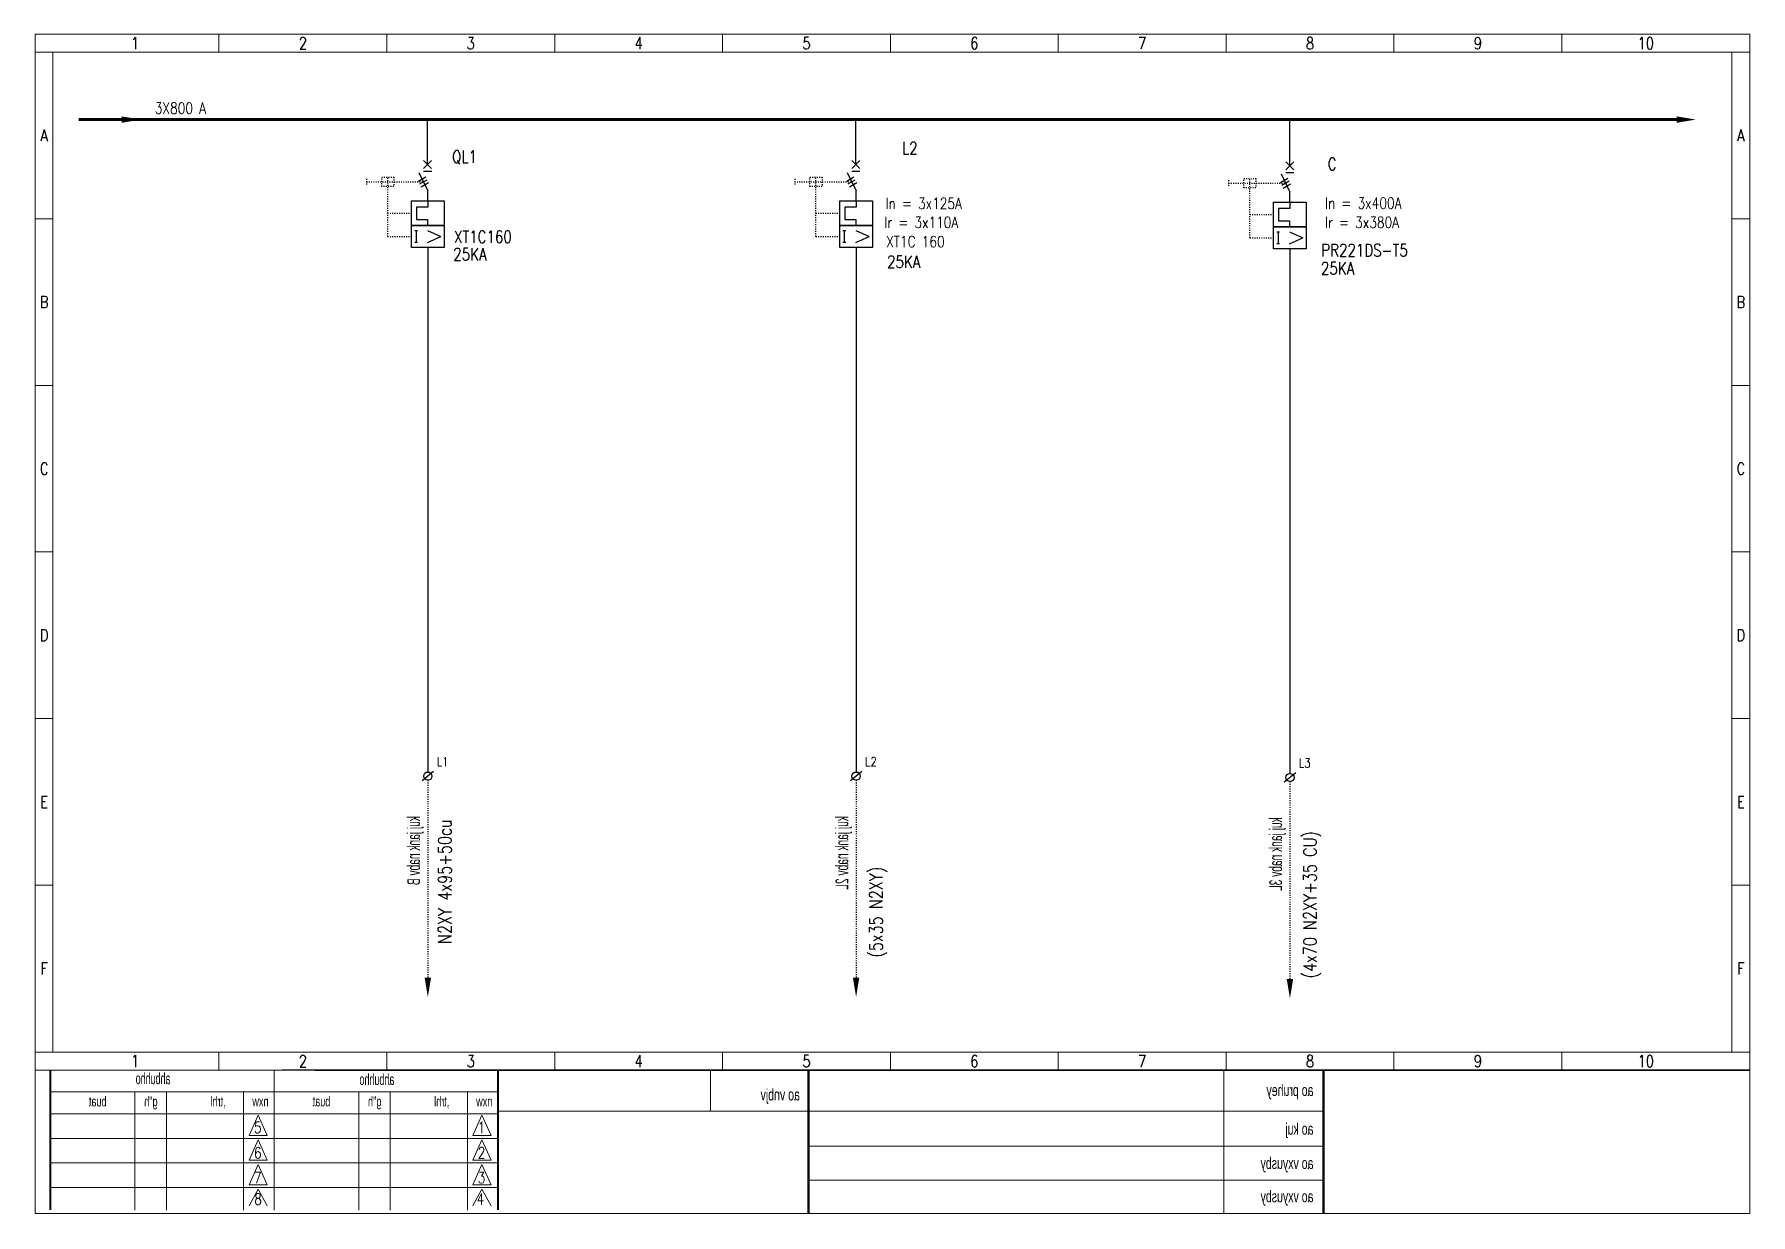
# Model space of a CAD drawing. Header units: millimetres. Extents: x 46170 to 87148, y 12751 to 40933.
# Drawn here: x 59868 to 64330, y 32258 to 35326 of the extents above; entities that cross this region are included whole.
import ezdxf
from ezdxf.enums import TextEntityAlignment as Align

# ---------------------------------------------------------------- set-up
doc = ezdxf.new("R2010")
doc.units = ezdxf.units.MM
doc.linetypes.add('ACAD_ISO03W100', pattern=[30, 12, -18])
doc.layers.add('A3', color=3, linetype='Continuous')
doc.styles.add('ROMANS', font='romans.shx')
doc.styles.add('TECHNO_M', font='techno_m.shx')

msp = doc.modelspace()

# ---------------------------------------------------------------- texts
at = {"color": 7, "lineweight": 13, "style": 'ROMANS', "width": 0.8}
for s, height, p in [('1', 31.1, (60130, 35303.2)), ('1', 31.1, (60130, 35303.2)), ('1', 31.1, (60130, 35303.2)), ('1', 31.1, (60130, 35303.2)), ('2', 31.1, (60566.4, 35303.2)), ('2', 31.1, (60566.4, 35303.2)), ('2', 31.1, (60566.4, 35303.2)), ('2', 31.1, (60566.4, 35303.2)), ('3', 31.1, (61002.8, 35303.2)), ('3', 31.1, (61002.8, 35303.2)), ('3', 31.1, (61002.8, 35303.2)), ('3', 31.1, (61002.8, 35303.2)), ('4', 31.1, (61439.2, 35303.2)), ('4', 31.1, (61439.2, 35303.2)), ('4', 31.1, (61439.2, 35303.2)), ('4', 31.1, (61439.2, 35303.2)), ('5', 31.1, (61875.6, 35303.2)), ('5', 31.1, (61875.6, 35303.2)), ('5', 31.1, (61875.6, 35303.2)), ('5', 31.1, (61875.6, 35303.2)), ('6', 31.1, (62312, 35303.2)), ('6', 31.1, (62312, 35303.2)), ('7', 31.1, (62748.4, 35303.2)), ('7', 31.1, (62748.4, 35303.2)), ('8', 31.1, (63184.8, 35303.2)), ('8', 31.1, (63184.8, 35303.2)), ('9', 31.1, (63621.2, 35303.2)), ('9', 31.1, (63621.2, 35303.2)), ('10', 31.06, (64057.6, 35303.2)), ('10', 31.06, (64057.6, 35303.2)), ('A', 30.7, (59893.8, 35063.8)), ('A', 30.7, (64304.9, 35063.8)), ('B', 30.7, (59893.8, 34630.7)), ('B', 30.7, (64304.9, 34630.7)), ('C', 30.7, (59893.8, 34197.5)), ('C', 30.7, (64304.9, 34197.5)), ('D', 30.7, (59893.8, 33764.4)), ('D', 30.7, (64304.9, 33764.4)), ('E', 30.7, (59893.8, 33331.2)), ('E', 30.7, (64304.9, 33331.2)), ('F', 30.7, (59893.8, 32898.1)), ('F', 30.7, (64304.9, 32898.1)), ('1', 31.1, (60130, 32657.2)), ('1', 31.1, (60130, 32657.2)), ('1', 31.1, (60130, 32657.2)), ('1', 31.1, (60130, 32657.2)), ('2', 31.1, (60566.4, 32657.2)), ('2', 31.1, (60566.4, 32657.2)), ('2', 31.1, (60566.4, 32657.2)), ('2', 31.1, (60566.4, 32657.2)), ('3', 31.1, (61002.8, 32657.2)), ('3', 31.1, (61002.8, 32657.2)), ('3', 31.1, (61002.8, 32657.2)), ('3', 31.1, (61002.8, 32657.2)), ('4', 31.1, (61439.2, 32657.2)), ('4', 31.1, (61439.2, 32657.2)), ('4', 31.1, (61439.2, 32657.2)), ('4', 31.1, (61439.2, 32657.2)), ('5', 31.1, (61875.6, 32657.2)), ('5', 31.1, (61875.6, 32657.2)), ('5', 31.1, (61875.6, 32657.2)), ('5', 31.1, (61875.6, 32657.2)), ('6', 31.1, (62312, 32657.2)), ('6', 31.1, (62312, 32657.2)), ('7', 31.1, (62748.4, 32657.2)), ('7', 31.1, (62748.4, 32657.2)), ('8', 31.1, (63184.8, 32657.2)), ('8', 31.1, (63184.8, 32657.2)), ('9', 31.1, (63621.2, 32657.2)), ('9', 31.1, (63621.2, 32657.2)), ('10', 31.06, (64057.6, 32657.2)), ('10', 31.06, (64057.6, 32657.2))]:
    msp.add_text(s, height=height, dxfattribs=at).set_placement(p, align=Align.MIDDLE)
at = {"lineweight": -2, "style": 'ROMANS', "width": 0.8}
for s, height, p in [('3X800 A', 29, (60181.4, 35120, -75649.1)), ('QL1', 32, (60954.2, 34992.1, -75649.1)), ('XT1C160', 32, (60959.2, 34784.1, -75649.1)), ('25KA', 32, (60957.2, 34739, -75649.1))]:
    msp.add_text(s, height=height, dxfattribs=at).set_placement(p)
at = {"color": 7, "lineweight": -2, "style": 'ROMANS', "width": 0.8}
for s, height, p in [('L2', 32, (62124, 35015, -75649.1)), ('C', 32, (63230.6, 34973.5, -75649.1)), ('In = 3x125A', 29, (62081, 34872.6, -75649.1)), ('In = 3x400A', 29, (63223.7, 34873.3, -75649.1)), ('Ir = 3x110A', 29, (62077.5, 34823.2, -75649.1)), ('Ir = 3x380A', 29, (63223.3, 34823.2, -75649.1)), ('XT1C 160', 29, (62082.8, 34773.1)), ('PR221DS-T5', 32, (63214, 34749.4, -75649.1)), ('25KA', 32, (62085.1, 34719.1, -75649.1)), ('25KA', 32, (63213, 34702.5, -75649.1))]:
    msp.add_text(s, height=height, dxfattribs=at).set_placement(p)
at = {"color": 7, "lineweight": 13, "style": 'ROMANS', "width": 0.8}
for s, height, p in [('L1', 24, (60914.5, 33423.9, -75649.1)), ('L2', 24, (62027.9, 33423.9, -75649.1)), ('L3', 24, (63155.8, 33420.4, -75649.1)), ('5', 29, (60439, 32470.3)), ('1', 29, (61020.8, 32470.3)), ('6', 29, (60439, 32404.4)), ('2', 29, (61020.8, 32404.4)), ('7', 29, (60439, 32340.1)), ('3', 29, (61020.8, 32340.1)), ('8', 29, (60439.8, 32284.2)), ('4', 29, (61018, 32284.2))]:
    msp.add_text(s, height=height, dxfattribs=at).set_placement(p)
at = {"lineweight": -2, "style": 'TECHNO_M', "text_generation_flag": 2, "width": 0.7}
for s, p in [('kuj jank nabv B', (60870.6, 33294.4)), ('kuj jank nabv 2L', (61984.1, 33294.4)), ('kuj jank nabv 3L', (63111.9, 33291))]:
    msp.add_text(s, height=33, rotation=90, dxfattribs=at).set_placement(p)
at = {"color": 7, "lineweight": -2, "style": 'ROMANS', "width": 0.8}
for s, p in [('N2XY 4x95+50cu', (60952.5, 32962.4, -82790.4)), ('(4x70 N2XY+35 CU)', (63201.7, 32873.1, -82790.4)), ('(5x35 N2XY)', (62073.6, 32927.2, -82790.4))]:
    msp.add_text(s, height=34.2, rotation=90, dxfattribs=at).set_placement(p)
at = {"color": 7, "lineweight": 13, "style": 'TECHNO_M', "text_generation_flag": 2}
for s, height, width, p in [('ahbuhho', 29, 0.7, (60222.2, 32597.6)), ('ahbuhho', 29, 0.7, (60804.1, 32595.4)), ('ao vnbjv ', 30, 0.8, (61858.6, 32555.3)), ('ao pruhey', 30, 0.8, (63193.7, 32566.8)), ('buat', 25.81, 0.8, (60055.8, 32539.8)), ('g"h', 25.81, 0.8, (60188.6, 32539.8)), (',trhl', 25.81, 0.8, (60365.3, 32539.8)), ('nxw', 25.81, 0.8, (60477, 32539.8)), ('buat', 25.81, 0.8, (60637.7, 32539.8)), ('g"h', 25.81, 0.8, (60770.5, 32539.8)), (',trhl', 25.81, 0.8, (60947.2, 32539.8)), ('nxw', 25.81, 0.8, (61058.9, 32539.8)), ('ao kuj', 30, 0.8, (63193.7, 32466.3)), ('ao vxyusby', 30, 0.8, (63193.7, 32377.1)), ('ao vxyusby', 30, 0.8, (63193.7, 32290.7))]:
    msp.add_text(s, height=height, dxfattribs=dict(at, width=width)).set_placement(p)

# ---------------------------------------------------------------- linework, layer by layer
at = {"color": 7, "linetype": 'ByBlock', "lineweight": 13, "ltscale": 2}
for p, q in [((59870.7, 32261.1), (59870.7, 35326.5)), ((59870.7, 35326.5), (64327.8, 35326.5)), ((59870.7, 32261.1), (59870.7, 35326.5)), ((59870.7, 35326.5), (64327.8, 35326.5)), ((64281.7, 35279.9), (64281.7, 32680.4)), ((59870.7, 32680.4), (64327.8, 32680.4)), ((60491.6, 32633.9), (60491.6, 32270.2)), ((61626.3, 32632.9), (61626.3, 32527.7)), ((62960.3, 32631.7), (62960.3, 32261.1)), ((60129.8, 32577.2), (60129.8, 32270.2)), ((60211.5, 32577.2), (60211.5, 32270.2)), ((60412.3, 32577.2), (60412.3, 32270.2)), ((60711.6, 32577.2), (60711.6, 32270.2)), ((60793.4, 32577.2), (60793.4, 32270.2)), ((60994.2, 32577.2), (60994.2, 32270.2))]:
    msp.add_line(p, q, dxfattribs=at)
at = {"color": 7, "linetype": 'ByBlock', "lineweight": 13}
for p, q in [((60348.2, 35326.5), (60348.2, 35279.9)), ((60348.2, 35326.5), (60348.2, 35279.9)), ((60348.2, 35326.5), (60348.2, 35279.9)), ((60348.2, 35326.5), (60348.2, 35279.9)), ((60784.6, 35326.5), (60784.6, 35279.9)), ((60784.6, 35326.5), (60784.6, 35279.9)), ((60784.6, 35326.5), (60784.6, 35279.9)), ((60784.6, 35326.5), (60784.6, 35279.9)), ((61221, 35326.5), (61221, 35279.9)), ((61221, 35326.5), (61221, 35279.9)), ((61221, 35326.5), (61221, 35279.9)), ((61221, 35326.5), (61221, 35279.9)), ((61657.4, 35326.5), (61657.4, 35279.9)), ((61657.4, 35326.5), (61657.4, 35279.9)), ((61657.4, 35326.5), (61657.4, 35279.9)), ((61657.4, 35326.5), (61657.4, 35279.9)), ((62093.8, 35326.5), (62093.8, 35279.9)), ((62093.8, 35326.5), (62093.8, 35279.9)), ((62093.8, 35326.5), (62093.8, 35279.9)), ((62093.8, 35326.5), (62093.8, 35279.9)), ((62530.2, 35326.5), (62530.2, 35279.9)), ((62530.2, 35326.5), (62530.2, 35279.9)), ((62966.6, 35326.5), (62966.6, 35279.9)), ((62966.6, 35326.5), (62966.6, 35279.9)), ((63403, 35326.5), (63403, 35279.9)), ((63403, 35326.5), (63403, 35279.9)), ((63839.4, 35326.5), (63839.4, 35279.9)), ((63839.4, 35326.5), (63839.4, 35279.9)), ((59870.7, 35279.9), (64327.8, 35279.9)), ((59870.7, 34847.3), (59916.7, 34847.3)), ((64281.7, 34847.3), (64327.8, 34847.3)), ((59870.7, 34414.1), (59916.7, 34414.1)), ((64281.7, 34414.1), (64327.8, 34414.1)), ((59870.7, 33981), (59916.7, 33981)), ((64281.7, 33981), (64327.8, 33981)), ((59870.7, 33547.8), (59916.7, 33547.8)), ((59870.7, 33547.8), (59916.7, 33547.8)), ((64281.7, 33547.8), (64327.8, 33547.8)), ((59870.7, 33114.6), (59916.7, 33114.6)), ((64281.7, 33114.6), (64327.8, 33114.6)), ((60348.2, 32680.4), (60348.2, 32633.9)), ((60348.2, 32680.4), (60348.2, 32633.9)), ((60348.2, 32680.4), (60348.2, 32633.9)), ((60348.2, 32680.4), (60348.2, 32633.9)), ((60784.6, 32680.4), (60784.6, 32633.9)), ((60784.6, 32680.4), (60784.6, 32633.9)), ((60784.6, 32680.4), (60784.6, 32633.9)), ((60784.6, 32680.4), (60784.6, 32633.9)), ((61221, 32680.4), (61221, 32633.9)), ((61221, 32680.4), (61221, 32633.9)), ((61221, 32680.4), (61221, 32633.9)), ((61221, 32680.4), (61221, 32633.9)), ((61657.4, 32680.4), (61657.4, 32633.9)), ((61657.4, 32680.4), (61657.4, 32633.9)), ((61657.4, 32680.4), (61657.4, 32633.9)), ((61657.4, 32680.4), (61657.4, 32633.9)), ((62093.8, 32680.4), (62093.8, 32633.9)), ((62093.8, 32680.4), (62093.8, 32633.9)), ((62093.8, 32680.4), (62093.8, 32633.9)), ((62093.8, 32680.4), (62093.8, 32633.9)), ((62530.2, 32680.4), (62530.2, 32633.9)), ((62530.2, 32680.4), (62530.2, 32633.9)), ((62966.6, 32680.4), (62966.6, 32633.9)), ((62966.6, 32680.4), (62966.6, 32633.9)), ((63403, 32680.4), (63403, 32633.9)), ((63403, 32680.4), (63403, 32633.9)), ((63839.4, 32680.4), (63839.4, 32633.9)), ((63839.4, 32680.4), (63839.4, 32633.9))]:
    msp.add_line(p, q, dxfattribs=at)
at = {"color": 7, "linetype": 'Continuous', "lineweight": 13}
for p, q in [((59916.7, 35279.9), (59916.7, 32680.4)), ((61073.5, 32577.2), (59909.8, 32577.2)), ((60491.6, 32577.2), (60491.6, 32577.2)), ((61073.5, 32577.2), (61073.5, 32577.2)), ((61073.5, 32520.8), (59909.8, 32520.8)), ((63219.7, 32527.7), (61073.5, 32527.7)), ((61073.5, 32456.7), (59909.8, 32456.7)), ((61073.5, 32392.7), (59909.8, 32392.7)), ((61073.5, 32328.6), (59909.8, 32328.6)), ((60491.6, 32328.6), (60491.6, 32328.6))]:
    msp.add_line(p, q, dxfattribs=at)
at = {"color": 0, "linetype": 'ByBlock', "lineweight": 60, "ltscale": 2}
msp.add_line((64137.6, 35104.9), (59984.2, 35104.9), dxfattribs=at)
at = {"linetype": 'ByBlock', "lineweight": -2, "ltscale": 2}
for p, q in [((60890.7, 34988.4), (60890.7, 35104.9)), ((62004.1, 34988.4), (62004.1, 35104.9)), ((63132, 34984.9), (63132, 35104.9))]:
    msp.add_line(p, q, dxfattribs=at)
at = {"color": 7, "linetype": 'Continuous', "lineweight": -2}
for p, q in [((60880.3, 34998.8), (60901.1, 34978.1)), ((60890.7, 34988.4), (60880.3, 34978.1)), ((60890.7, 34988.4), (60901.1, 34998.8)), ((61993.8, 34998.8), (62014.5, 34978.1)), ((62004.1, 34988.4), (61993.8, 34978.1)), ((62004.1, 34988.4), (62014.5, 34998.8)), ((63121.6, 34995.3), (63142.4, 34974.6)), ((63132, 34984.9), (63121.6, 34974.6)), ((63132, 34984.9), (63142.4, 34995.3)), ((60880.3, 34971.2), (60901.2, 34971.2)), ((61993.7, 34971.2), (62014.6, 34971.2)), ((63121.6, 34967.7), (63142.5, 34967.7))]:
    msp.add_line(p, q, dxfattribs=at)
at = {"linetype": 'ACAD_ISO03W100', "ltscale": 0.2}
for p, q in [((60731.6, 34950.9), (60731.6, 34935.5)), ((60731.6, 34950.9), (60731.6, 34935.5)), ((60731.6, 34950.9), (60731.6, 34935.5)), ((60731.6, 34950.9), (60731.6, 34935.5)), ((60731.6, 34950.9), (60731.6, 34935.5)), ((60731.6, 34943.2), (60879.7, 34943.2)), ((60786.9, 34801), (60786.9, 34955.1)), ((61845, 34950.9), (61845, 34935.5)), ((61845, 34950.9), (61845, 34935.5)), ((61845, 34950.9), (61845, 34935.5)), ((61845, 34950.9), (61845, 34935.5)), ((61845, 34950.9), (61845, 34935.5)), ((61845, 34943.2), (61993.1, 34943.2)), ((61900.3, 34801), (61900.3, 34955.1)), ((62972.9, 34947.4), (62972.9, 34932)), ((62972.9, 34947.4), (62972.9, 34932)), ((62972.9, 34947.4), (62972.9, 34932)), ((62972.9, 34947.4), (62972.9, 34932)), ((62972.9, 34947.4), (62972.9, 34932)), ((62972.9, 34939.7), (63121, 34939.7)), ((63028.2, 34797.5), (63028.2, 34951.6)), ((60786.9, 34861.4), (60848.7, 34861.4)), ((61900.3, 34861.4), (61962.1, 34861.4)), ((63028.2, 34857.9), (63090, 34857.9)), ((60786.9, 34801), (60848.7, 34801)), ((61900.3, 34801), (61962.1, 34801)), ((63028.2, 34797.5), (63090, 34797.5)), ((60891.2, 33387.4), (60891.2, 32863.5)), ((62004.6, 33387.4), (62004.6, 32863.5)), ((63132.5, 33383.9), (63132.5, 32860))]:
    msp.add_line(p, q, dxfattribs=at)
at = {"lineweight": -2}
for p, q in [((60866.7, 34944.9), (60885.6, 34956)), ((60868.1, 34967), (60891.2, 34919.4)), ((60870.2, 34937.6), (60889.1, 34948.7)), ((60873.8, 34930.2), (60892.7, 34941.3)), ((61980.1, 34944.9), (61999, 34956)), ((61981.6, 34967), (62004.6, 34919.4)), ((61983.6, 34937.6), (62002.6, 34948.7)), ((61987.2, 34930.2), (62006.2, 34941.3)), ((63108, 34941.4), (63126.9, 34952.5)), ((63109.5, 34963.5), (63132.5, 34915.9)), ((63111.5, 34934.2), (63130.4, 34945.3)), ((60891.2, 34894.9), (60891.2, 34919.4)), ((60891.2, 34894.9), (60891.2, 34877.6)), ((62004.6, 34894.9), (62004.6, 34919.4)), ((62004.6, 34894.9), (62004.6, 34877.6)), ((63115.1, 34926.7), (63134, 34937.8)), ((63132.5, 34891.4), (63132.5, 34915.9)), ((60891.2, 34877.6), (60861.8, 34877.6)), ((60861.8, 34877.6), (60861.8, 34845.2)), ((62004.6, 34877.6), (61975.2, 34877.6)), ((61975.2, 34877.6), (61975.2, 34845.2)), ((63132.5, 34874.1), (63103.1, 34874.1)), ((63103.1, 34874.1), (63103.1, 34841.7)), ((63132.5, 34891.4), (63132.5, 34874.1)), ((60857.1, 34816.5), (60864.1, 34816.5)), ((60860.6, 34816.5), (60860.6, 34786.2)), ((60861.8, 34845.2), (60890.3, 34845.2)), ((60890.3, 34845.2), (60890.3, 34829.3)), ((60890.3, 34816.5), (60924.8, 34801)), ((61970.5, 34816.5), (61977.5, 34816.5)), ((61974, 34816.5), (61974, 34786.2)), ((61975.2, 34845.2), (62003.8, 34845.2)), ((62003.8, 34845.2), (62003.8, 34829.3)), ((62003.8, 34816.5), (62038.3, 34801)), ((63098.4, 34813.1), (63105.4, 34813.1)), ((63101.9, 34813.1), (63101.9, 34782.7)), ((63103.1, 34841.7), (63131.6, 34841.7)), ((63131.6, 34841.7), (63131.6, 34825.8)), ((63131.6, 34813), (63166.1, 34797.5)), ((60857.1, 34786.2), (60864.1, 34786.2)), ((60890.3, 34785.5), (60924.8, 34801)), ((61970.5, 34786.2), (61977.5, 34786.2)), ((62003.8, 34785.5), (62038.3, 34801)), ((63098.4, 34782.7), (63105.4, 34782.7)), ((63131.6, 34782), (63166.1, 34797.5))]:
    msp.add_line(p, q, dxfattribs=at)
at = {"color": 0, "linetype": 'ByBlock', "ltscale": 2}
for p, q in [((60891.2, 34772.8), (60891.2, 33409)), ((62004.6, 34772.8), (62004.6, 33409)), ((63132.5, 34769.3), (63132.5, 33405.5))]:
    msp.add_line(p, q, dxfattribs=at)
at = {"color": 7, "ltscale": 2}
for p, q in [((60906.1, 33410.7), (60876.2, 33385.7)), ((62019.6, 33410.7), (61989.7, 33385.7)), ((63147.4, 33407.2), (63117.5, 33382.2))]:
    msp.add_line(p, q, dxfattribs=at)
at = {"color": 7, "lineweight": 13}
for p, q in [((60450.1, 32516.8), (60426.6, 32464.2)), ((60450.1, 32516.8), (60473.7, 32464.2)), ((61032, 32516.8), (61008.4, 32464.2)), ((61032, 32516.8), (61055.5, 32464.2)), ((60426.6, 32464.2), (60473.7, 32464.2)), ((60450.1, 32452.8), (60426.6, 32400.1)), ((60450.1, 32452.8), (60473.7, 32400.1)), ((61008.4, 32464.2), (61055.5, 32464.2)), ((61032, 32452.8), (61008.4, 32400.1)), ((61032, 32452.8), (61055.5, 32400.1)), ((60426.6, 32400.1), (60473.7, 32400.1)), ((61008.4, 32400.1), (61055.5, 32400.1)), ((60450.1, 32388.7), (60426.6, 32336.1)), ((60450.1, 32388.7), (60473.7, 32336.1)), ((61032, 32388.7), (61008.4, 32336.1)), ((61032, 32388.7), (61055.5, 32336.1)), ((60426.6, 32336.1), (60473.7, 32336.1)), ((60450.1, 32324.7), (60426.6, 32281)), ((60450.1, 32324.7), (60473.7, 32281)), ((61008.4, 32336.1), (61055.5, 32336.1)), ((61032, 32324.7), (61008.4, 32281)), ((61032, 32324.7), (61055.5, 32281))]:
    msp.add_line(p, q, dxfattribs=at)
at = {"color": 7, "lineweight": 13, "ltscale": 2}
for p, q in [((61880.7, 32436.5), (63219.7, 32436.5)), ((61880.7, 32347.6), (63219.7, 32347.6))]:
    msp.add_line(p, q, dxfattribs=at)
at = {"color": 7, "linetype": 'ByBlock', "lineweight": 13, "ltscale": 2}
for points in [[(59870.7, 32261.1), (64327.8, 32261.1), (64327.8, 35326.5), (59870.7, 35326.5)], [(59870.7, 35326.5), (64327.8, 35326.5), (64327.8, 32261.1), (59870.7, 32261.1)], [(59870.7, 32261.1), (64327.8, 32261.1), (64327.8, 35326.5), (59870.7, 35326.5)], [(59870.7, 35326.5), (64327.8, 35326.5), (64327.8, 32261.1), (59870.7, 32261.1)], [(59870.7, 32680.4), (64327.8, 32680.4), (64327.8, 32633.9), (59870.7, 32633.9)]]:
    msp.add_lwpolyline(points, close=True, dxfattribs=at)
at = {"linetype": 'ACAD_ISO03W100', "ltscale": 0.2}
for points in [[(60771.2, 34955.1), (60802.7, 34955.1), (60802.7, 34931.3), (60771.2, 34931.3)], [(61884.6, 34955.1), (61916.1, 34955.1), (61916.1, 34931.3), (61884.6, 34931.3)], [(63012.5, 34951.6), (63044, 34951.6), (63044, 34927.8), (63012.5, 34927.8)]]:
    msp.add_lwpolyline(points, close=True, dxfattribs=at)
at = {"lineweight": -2}
for points in [[(60848.7, 34893.5), (60933.7, 34893.5), (60933.7, 34829.3), (60848.7, 34829.3)], [(61962.1, 34893.5), (62047.1, 34893.5), (62047.1, 34829.3), (61962.1, 34829.3)], [(63090, 34890), (63175, 34890), (63175, 34825.8), (63090, 34825.8)], [(60848.7, 34829.3), (60933.7, 34829.3), (60933.7, 34772.8), (60848.7, 34772.8)], [(61962.1, 34829.3), (62047.1, 34829.3), (62047.1, 34772.8), (61962.1, 34772.8)], [(63090, 34825.8), (63175, 34825.8), (63175, 34769.3), (63090, 34769.3)]]:
    msp.add_lwpolyline(points, close=True, dxfattribs=at)
at = {"color": 7, "linetype": 'ByBlock', "lineweight": 13, "ltscale": 2, "const_width": 5}
msp.add_lwpolyline([(59870.7, 32633.9), (64327.8, 32633.9), (64327.8, 32633.9), (59870.7, 32633.9)], close=True, dxfattribs=at)
at = {"color": 7, "ltscale": 2}
for centre in [(60891.2, 33398.2), (62004.6, 33398.2), (63132.5, 33394.7)]:
    msp.add_circle(centre, 10.8, dxfattribs=at)
at = {"color": 7, "linetype": 'ByBlock', "lineweight": -2, "ltscale": 30}
for points in [[(60095, 35113.3), (60145, 35104.9), (60095, 35096.6)], [(64137.6, 35113.3), (64187.6, 35104.9), (64137.6, 35096.6)], [(60899.5, 32874.3), (60891.2, 32824.3), (60882.8, 32874.3)], [(62012.9, 32874.3), (62004.6, 32824.3), (61996.3, 32874.3)], [(63140.8, 32870.8), (63132.5, 32820.8), (63124.1, 32870.8)]]:
    msp.add_solid(points, dxfattribs=at)
at = {"layer": 'A3', "color": 7, "lineweight": 13, "const_width": 5.63}
for points in [[(59909.8, 32270.2), (59909.8, 32633.9)], [(61073.5, 32270.2), (61073.5, 32633.9)], [(61880.7, 32261.1), (61880.7, 32635.4)], [(63219.7, 32261.1), (63219.7, 32632.6)]]:
    msp.add_lwpolyline(points, dxfattribs=at)

msp.set_redraw_order([(e.dxf.handle, doc.entitydb.next_handle()) for e in msp.query("TEXT MTEXT ATTDEF DIMENSION ARC_DIMENSION")])  # texts and dimensions are drawn at this point

doc.saveas('drawing.dxf')
